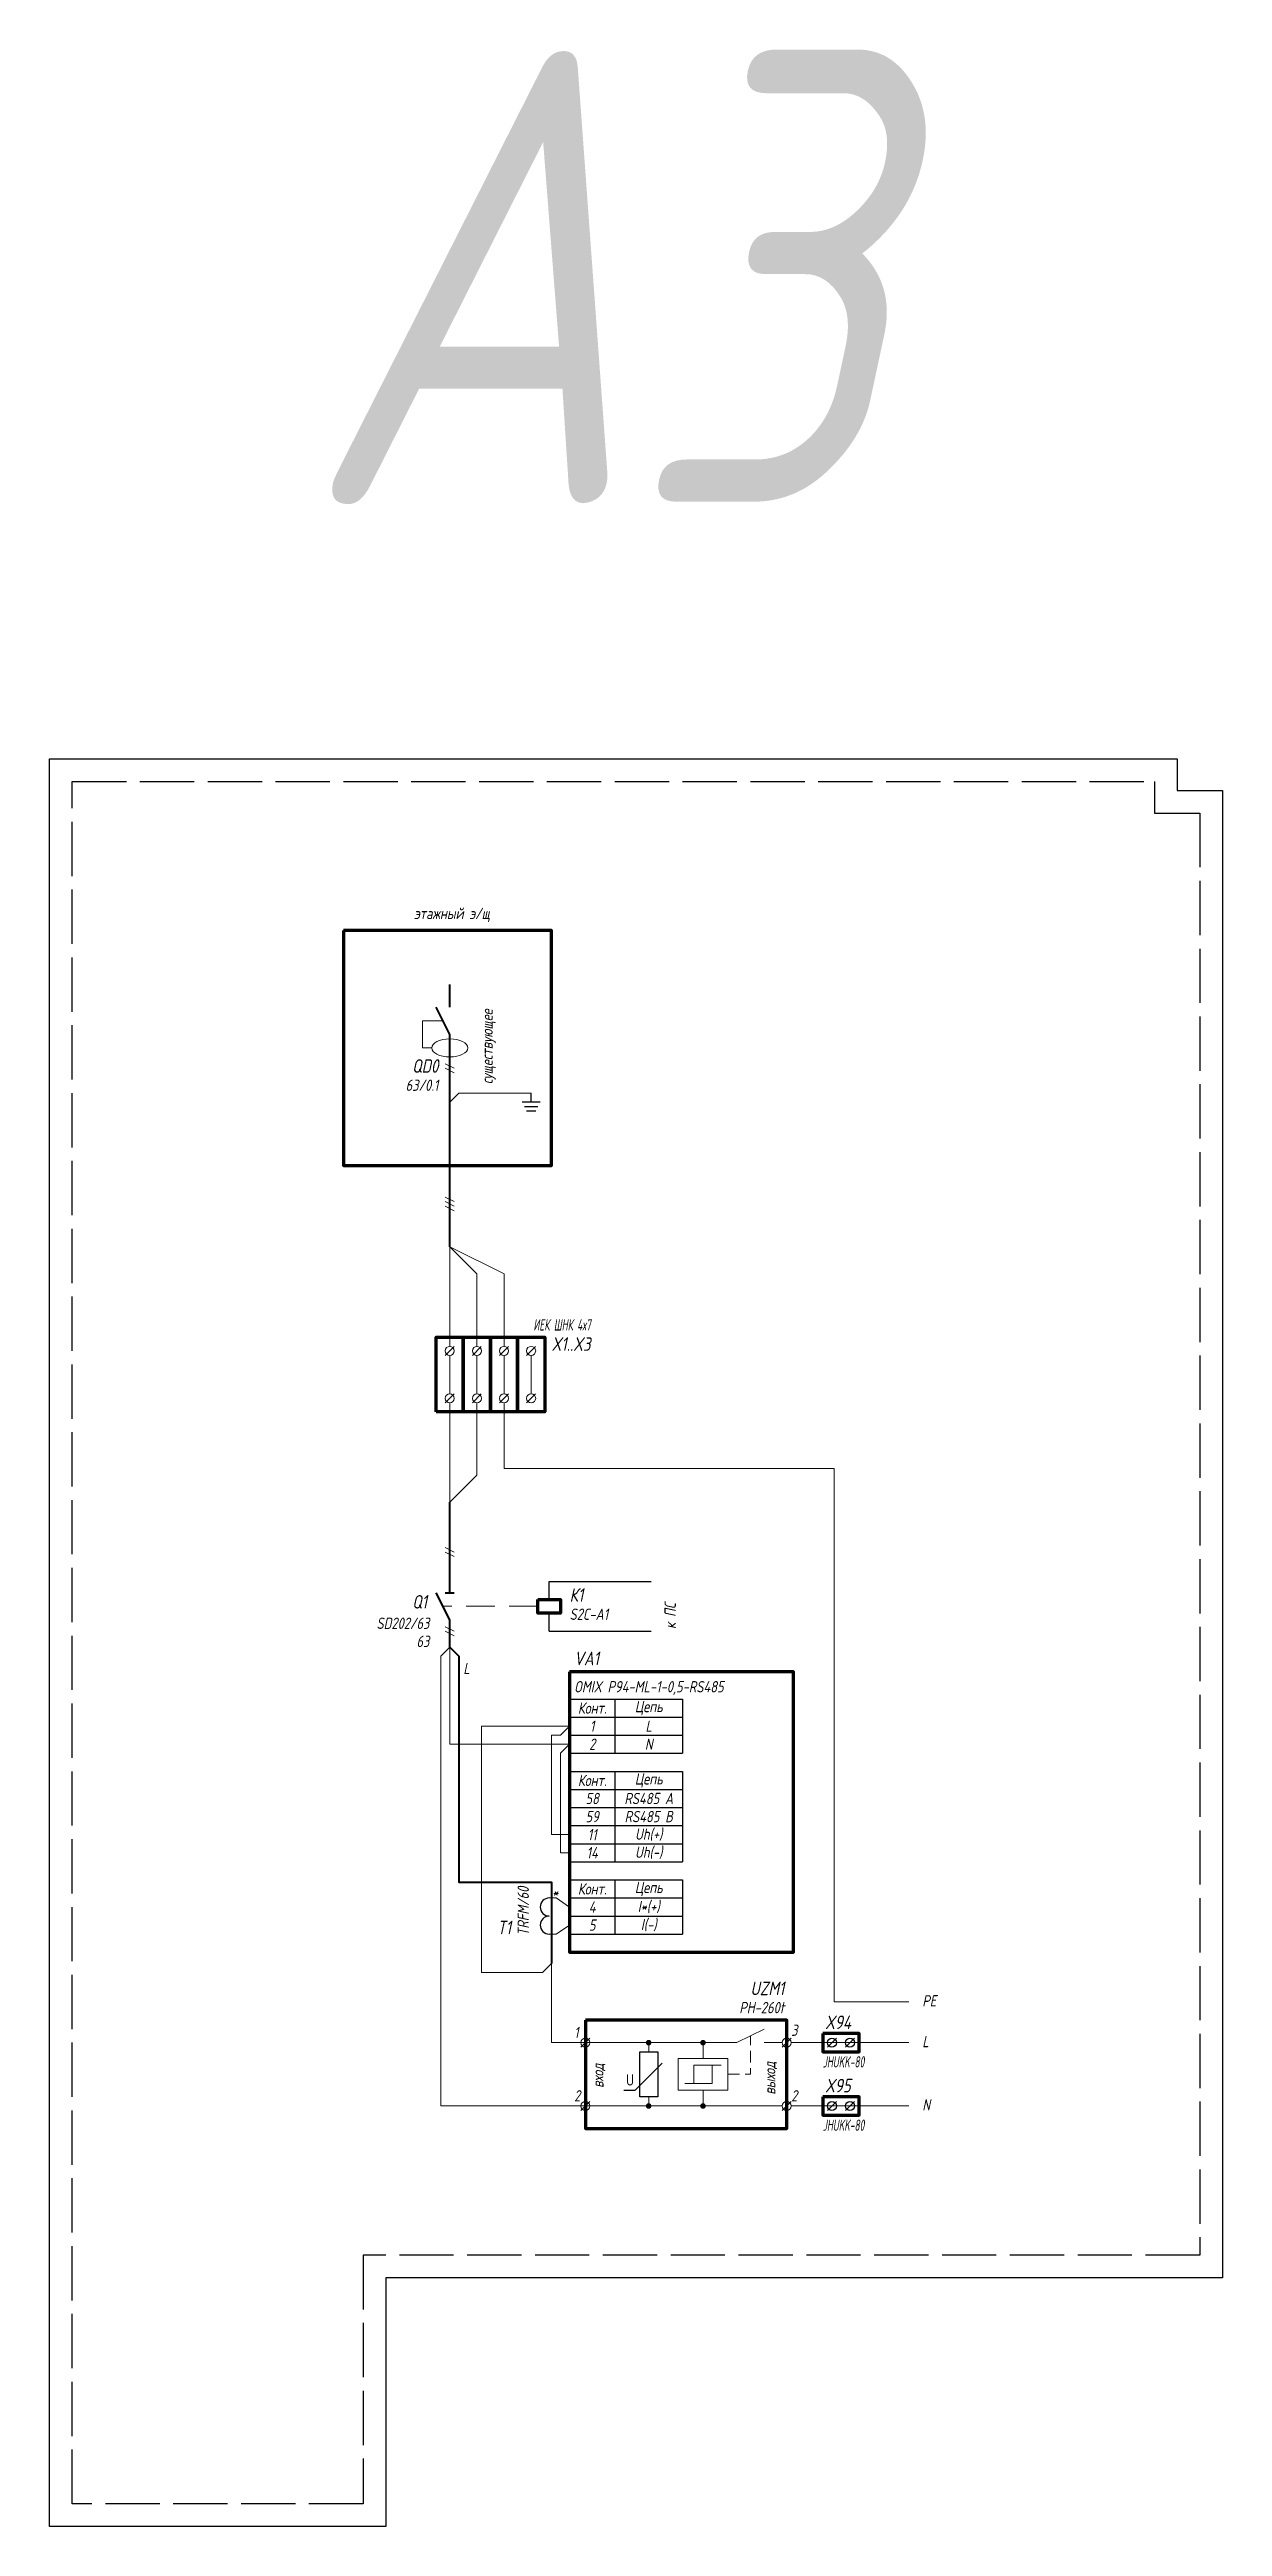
# Model space of a CAD drawing. Header units: millimetres. Extents: x 3205 to 4825, y 663 to 1681.
# Drawn here: x 3205 to 3464, y 1089 to 1637 of the extents above; entities that cross this region are included whole.
import ezdxf
from ezdxf.enums import TextEntityAlignment as Align

# ---------------------------------------------------------------- set-up
doc = ezdxf.new("R2010")
doc.units = ezdxf.units.MM
doc.linetypes.add('ACAD_ISO02W100', pattern=[15, 12, -3])
doc.linetypes.add('DASHED', pattern=[19.05, 12.7, -6.35])
doc.layers.add('noprint', color=2, linetype='Continuous', plot=False)
doc.styles.add('GOST typeA', font='')
doc.styles.add('ГОСТ-ISOCPEUR', font='isocpeui.ttf', dxfattribs={"width": 0.8})
doc.styles.get('GOST typeA').set_extended_font_data('GOST type A')

msp = doc.modelspace()

# ---------------------------------------------------------------- texts
at = {"style": 'ГОСТ-ISOCPEUR', "width": 0.8}
msp.add_text('этажный э/щ', height=2.5, dxfattribs=at).set_placement((3294, 1444.5), align=Align.CENTER)
for s, p in [('существующее', (3303, 1408)), ('к ПС', (3343.5, 1287.5)), ('вход', (3327.5, 1186)), ('выход', (3365.5, 1184.5))]:
    msp.add_text(s, height=2.5, rotation=90, dxfattribs=at).set_placement(p)
for s, height, p in [('QD0', 3, (3291, 1410.5)), ('63/0.1', 2.5, (3291, 1406.5)), ('Q1', 3, (3288.5, 1292)), ('SD202/63', 2.5, (3289, 1287.5)), ('63', 2.5, (3289, 1283.5)), ('*', 2.5, (3317.5, 1228)), ('UZM1', 3, (3367.5, 1206.5)), ('РН-260t', 2.5, (3367.5, 1202.5))]:
    msp.add_text(s, height=height, dxfattribs=at).set_placement(p, align=Align.RIGHT)
at = {"style": 'ГОСТ-ISOCPEUR'}
for s, height, width, p in [('ИЕК ШНК 4х7', 2.5, 0.6, (3312, 1353.5)), ('X1..X3', 3, 0.8, (3316, 1349)), ('К1', 3, 0.8, (3320, 1293.5)), ('S2C-A1', 2.5, 0.8, (3320, 1289.5)), ('VA1', 3, 0.8, (3321, 1279.47)), ('L', 2.5, 0.8, (3296.5, 1277.5)), ('OMIX P94-ML-1-0,5-RS485', 2.5, 0.8, (3321, 1273.47)), ('T1', 3, 0.8, (3304, 1219.97)), ('PE', 2.5, 0.8, (3398, 1204)), ('3', 2.5, 0.8, (3369, 1197.5)), ('X94', 3, 0.8, (3376.5, 1199)), ('1', 2.5, 0.8, (3321, 1197)), ('L', 2.5, 0.8, (3398, 1195)), ('JHUKK-80', 2.5, 0.6, (3376, 1190.5)), ('2', 2.5, 0.8, (3321, 1183)), ('2', 2.5, 0.8, (3369, 1183)), ('X95', 3, 0.8, (3376.5, 1185)), ('N', 2.5, 0.8, (3398, 1181)), ('JHUKK-80', 2.5, 0.6, (3376, 1176.5))]:
    msp.add_text(s, height=height, dxfattribs=dict(at, width=width)).set_placement(p)
at = {"style": 'ГОСТ-ISOCPEUR', "width": 0.8}
msp.add_text('TRFM/60', height=2.5, rotation=90, dxfattribs=at).set_placement((3311, 1230.5), align=Align.RIGHT)
at = {"layer": 'noprint', "style": 'ГОСТ-ISOCPEUR', "width": 0.8}
msp.add_text('А3', height=100, dxfattribs=at).set_placement((3260.98, 1536.47))

# ---------------------------------------------------------------- blocks, each defined once
blk = doc.blocks.new('УЗО двухполюсное')
at = {"lineweight": 40}
for p, q in [((0, 17), (0, 22)), ((0, 11), (-3, 17)), ((0, 0), (0, 11))]:
    blk.add_line(p, q, dxfattribs=at)
at = {"lineweight": 13}
for p, q in [((-1, 4.5), (1, 3.5)), ((-1, 3.5), (1, 2.5))]:
    blk.add_line(p, q, dxfattribs=at)
blk.add_lwpolyline([(-4, 8), (-6, 8), (-6, 14), (-1.5, 14)], dxfattribs=at)
blk.add_ellipse((0, 8), major_axis=(-4, 0), ratio=0.5, dxfattribs=at)
blk = doc.blocks.new('земля')
for p, q in [((2, 0), (-2, 0)), ((0, 0), (0, 2)), ((1.5, -1), (-1.5, -1)), ((1, -2), (-1, -2))]:
    blk.add_line(p, q)
blk = doc.blocks.new('клемма проходная')
at = {"color": 0, "lineweight": 13}
for p, q in [((2, 12.5), (3.98, 14.48)), ((3, 12.5), (3, 4)), ((2, 2), (3.98, 3.98))]:
    blk.add_line(p, q, dxfattribs=at)
at = {"color": 0, "lineweight": 70}
blk.add_lwpolyline([(0, 0), (0, 16.5), (6, 16.5), (6, 0)], close=True, dxfattribs=at)
at = {"color": 0, "lineweight": 13}
for centre in [(3, 13.5), (3, 3)]:
    blk.add_circle(centre, 1, dxfattribs=at)
blk = doc.blocks.new('рубильник двухполюс')
at = {"lineweight": 40}
for p, q in [((0, 12), (0, 17)), ((0, 6), (-3, 12)), ((-1, 12), (1, 12)), ((0, 0), (0, 6))]:
    blk.add_line(p, q, dxfattribs=at)
at = {"lineweight": 13}
for p, q in [((-1, 4.5), (1, 3.5)), ((-1, 3.5), (1, 2.5))]:
    blk.add_line(p, q, dxfattribs=at)
blk = doc.blocks.new('*T80')
at = {"color": 0, "lineweight": -2}
for p, q in [((0, 0), (25, 0)), ((0, 0), (0, -12)), ((0, -4), (25, -4)), ((10, 0), (10, -12)), ((25, 0), (25, -12)), ((0, -8), (25, -8)), ((0, -12), (25, -12))]:
    blk.add_line(p, q, dxfattribs=at)
at = {"char_height": 2.5, "attachment_point": 5, "style": 'ГОСТ-ISOCPEUR'}
for s, insert, width in [('Конт.', (5, -2), 10), ('{1}', (5, -6), 10), ('Цепь', (17.5, -2), 15), ('{L}', (17.5, -6), 15), ('{2}', (5, -10), 10), ('{N}', (17.5, -10), 15)]:
    blk.add_mtext(s, dxfattribs=dict(at, insert=insert, width=width))
blk = doc.blocks.new('*T81')
at = {"color": 0, "lineweight": -2}
for p, q in [((0, 0), (25, 0)), ((0, 0), (0, -20)), ((0, -4), (25, -4)), ((10, 0), (10, -20)), ((25, 0), (25, -20)), ((0, -8), (25, -8)), ((0, -12), (25, -12)), ((0, -16), (25, -16)), ((0, -20), (25, -20))]:
    blk.add_line(p, q, dxfattribs=at)
at = {"char_height": 2.5, "attachment_point": 5, "style": 'ГОСТ-ISOCPEUR'}
for s, insert, width in [('Конт.', (5, -2), 10), ('{58}', (5, -6), 10), ('{RS485 A}', (17.5, -6), 15), ('Цепь', (17.5, -2), 15), ('{59}', (5, -10), 10), ('{RS485 B}', (17.5, -10), 15), ('{11}', (5, -14), 10), ('{Uh(+)}', (17.5, -14), 15), ('{Uh(-)}', (17.5, -18), 15), ('{14}', (5, -18), 10)]:
    blk.add_mtext(s, dxfattribs=dict(at, insert=insert, width=width))
blk = doc.blocks.new('*T82')
at = {"color": 0, "lineweight": -2}
for p, q in [((0, 0), (25, 0)), ((0, 0), (0, -12)), ((0, -4), (25, -4)), ((10, 0), (10, -12)), ((25, 0), (25, -12)), ((0, -8), (25, -8)), ((0, -12), (25, -12))]:
    blk.add_line(p, q, dxfattribs=at)
at = {"char_height": 2.5, "attachment_point": 5, "style": 'ГОСТ-ISOCPEUR'}
for s, insert, width in [('Конт.', (5, -2), 10), ('{4}', (5, -6), 10), ('Цепь', (17.5, -2), 15), ('{I*(+)}', (17.5, -6), 15), ('{5}', (5, -10), 10), ('{I(-)}', (17.5, -10), 15)]:
    blk.add_mtext(s, dxfattribs=dict(at, insert=insert, width=width))
blk = doc.blocks.new('варистор вертик')
at = {"color": 0}
blk.add_lwpolyline([(-3.5, 1.5), (-1, 1.5), (5, 7.5)], dxfattribs=at)
blk.add_lwpolyline([(0, 0), (0, 10), (4, 10), (4, 0)], close=True, dxfattribs=at)
at = {"color": 0, "style": 'GOST typeA'}
blk.add_text('U', height=2.5, dxfattribs=at).set_placement((-3, 2.5))

# ---------------------------------------------------------------- hatches: boundary and pattern name
at = {"lineweight": 13}
h = msp.add_hatch(color=256, dxfattribs=at)
edge = h.paths.add_edge_path()
edge.add_arc((3337.5, 1196), 0.5, 0, 360)
h = msp.add_hatch(color=256, dxfattribs=at)
edge = h.paths.add_edge_path()
edge.add_arc((3349.5, 1196), 0.5, 0, 360)
h = msp.add_hatch(color=256, dxfattribs=at)
edge = h.paths.add_edge_path()
edge.add_arc((3337.5, 1182), 0.5, 0, 360)
h = msp.add_hatch(color=256, dxfattribs=at)
edge = h.paths.add_edge_path()
edge.add_arc((3349.5, 1182), 0.5, 0, 360)

# ---------------------------------------------------------------- linework, layer by layer
for p, q in [((3292.5, 1383), (3294.5, 1382)), ((3292.5, 1382), (3294.5, 1381)), ((3292.5, 1381), (3294.5, 1380)), ((3292.5, 1305.5), (3294.5, 1304.5)), ((3292.5, 1304.5), (3294.5, 1303.5)), ((3323.5, 1196), (3357, 1196)), ((3337.5, 1194), (3337.5, 1196)), ((3349.5, 1192.5), (3349.5, 1196)), ((3357, 1196), (3363, 1199)), ((3363, 1196), (3367, 1196)), ((3369, 1196), (3395, 1196)), ((3379, 1196), (3381, 1196)), ((3337.5, 1184), (3337.5, 1182)), ((3349.5, 1185.5), (3349.5, 1182)), ((3323.5, 1182), (3367, 1182)), ((3379, 1182), (3381, 1182))]:
    msp.add_line(p, q, dxfattribs=at)
at = {"lineweight": 40}
msp.add_line((3293.5, 1300.5), (3293.5, 1315.5), dxfattribs=at)
for p, q in [((3315.5, 1294), (3315.5, 1298)), ((3315.5, 1298), (3338, 1298)), ((3315.5, 1287), (3315.5, 1291)), ((3315.5, 1287), (3338, 1287)), ((3377, 1195), (3379, 1197)), ((3381, 1195), (3383, 1197)), ((3377, 1181), (3379, 1183)), ((3381, 1181), (3383, 1183))]:
    msp.add_line(p, q)
at = {"linetype": 'DASHED', "lineweight": 13, "ltscale": 0.5}
msp.add_line((3313, 1292.5), (3292, 1292.5), dxfattribs=at)
at = {"color": 0, "lineweight": 13}
for p, q in [((3322.5, 1195), (3324.48, 1196.98)), ((3367, 1195), (3368.98, 1196.98)), ((3322.5, 1181), (3324.48, 1182.98)), ((3367, 1181), (3368.98, 1182.98))]:
    msp.add_line(p, q, dxfattribs=at)
at = {"lineweight": 70}
for points in [[(3270, 1442), (3270, 1390), (3316, 1390), (3316, 1442)], [(3313, 1294), (3318, 1294), (3318, 1291), (3313, 1291)], [(3320, 1278), (3320, 1216), (3369.5, 1216), (3369.5, 1278)], [(3323.5, 1201), (3323.5, 1177), (3368, 1177), (3368, 1201)], [(3376, 1198), (3376, 1194), (3384, 1194), (3384, 1198)], [(3376, 1184), (3376, 1180), (3384, 1180), (3384, 1184)]]:
    msp.add_lwpolyline(points, close=True, dxfattribs=at)
at = {"lineweight": 40, "flags": 128}
for points in [[(3293.5, 1372), (3293.5, 1408)], [(3293.5, 1283.5), (3295.5, 1281.5), (3295.5, 1231.5), (3316, 1231.5), (3316, 1213.5)]]:
    msp.add_lwpolyline(points, dxfattribs=at)
at = {"lineweight": 13, "flags": 128}
for points in [[(3311.5, 1406), (3295.5, 1406), (3293.5, 1404)], [(3293.5, 1283.5), (3291.5, 1281.5), (3291.5, 1182), (3324, 1182)], [(3293.5, 1283.5), (3293.5, 1262), (3320, 1262)], [(3316, 1213.5), (3314, 1211.5), (3300.5, 1211.5), (3300.5, 1266), (3320, 1266)], [(3320, 1266), (3318, 1264), (3316, 1264), (3316, 1242), (3320, 1242)], [(3320, 1262), (3318, 1260), (3318, 1238), (3320, 1238)], [(3315.5, 1228), (3317, 1228), (3320, 1226)], [(3315.5, 1220), (3317, 1220), (3320, 1222)], [(3316, 1213.5), (3316, 1196), (3323.5, 1196)], [(3345.5, 1187), (3351.5, 1187), (3351.5, 1191)], [(3353.5, 1191), (3347.5, 1191), (3347.5, 1187)]]:
    msp.add_lwpolyline(points, dxfattribs=at)
at = {"lineweight": 13}
for points in [[(3293.5, 1372), (3299.5, 1366), (3299.5, 1350)], [(3293.5, 1372), (3293.5, 1350)], [(3293.5, 1372), (3305.5, 1366), (3305.5, 1350)], [(3293.5, 1315.5), (3299.5, 1321.5), (3299.5, 1337.5)], [(3293.5, 1315.5), (3293.5, 1337.5)], [(3395, 1205), (3378.5, 1205), (3378.5, 1323), (3305.5, 1323), (3305.5, 1337.5)], [(3369, 1182), (3395, 1182)]]:
    msp.add_lwpolyline(points, dxfattribs=at)
at = {"linetype": 'DASHED', "lineweight": 13, "ltscale": 0.2, "flags": 128}
msp.add_lwpolyline([(3355, 1189), (3360, 1189), (3360, 1197.5)], dxfattribs=at)
at = {"lineweight": 13, "flags": 128}
msp.add_lwpolyline([(3344, 1192.5), (3344, 1185.5), (3355, 1185.5), (3355, 1192.5)], close=True, dxfattribs=at)
at = {"color": 0, "lineweight": 13}
for centre in [(3323.5, 1196), (3368, 1196), (3323.5, 1182), (3368, 1182)]:
    msp.add_circle(centre, 1, dxfattribs=at)
at = {"lineweight": 13}
for centre in [(3337.5, 1196), (3349.5, 1196), (3337.5, 1182), (3349.5, 1182)]:
    msp.add_circle(centre, 0.5, dxfattribs=at)
for centre in [(3378, 1196), (3382, 1196), (3378, 1182), (3382, 1182)]:
    msp.add_circle(centre, 1)
for centre in [(3315.5, 1226), (3315.5, 1222)]:
    msp.add_arc(centre, 2, 90, 270)
at = {"layer": 'noprint'}
msp.add_lwpolyline([(3205, 1479.95), (3454.36, 1479.95), (3454.36, 1472.95), (3464.36, 1472.95), (3464.36, 1144), (3279.36, 1144), (3279.36, 1089), (3205, 1089)], close=True, dxfattribs=at)
at = {"layer": 'noprint', "linetype": 'ACAD_ISO02W100'}
msp.add_lwpolyline([(3210, 1474.95), (3449.36, 1474.95), (3449.36, 1467.95), (3459.36, 1467.95), (3459.36, 1149), (3274.36, 1149), (3274.36, 1094), (3210, 1094)], close=True, dxfattribs=at)

# ---------------------------------------------------------------- block references
for name, p in [('УЗО двухполюсное', (3293.5, 1408)), ('клемма проходная', (3290.5, 1335.5)), ('клемма проходная', (3296.5, 1335.5)), ('клемма проходная', (3302.5, 1335.5)), ('клемма проходная', (3308.5, 1335.5)), ('рубильник двухполюс', (3293.5, 1283.5)), ('*T80', (3320, 1272)), ('*T81', (3320, 1256)), ('*T82', (3320, 1232)), ('варистор вертик', (3335.5, 1184))]:
    msp.add_blockref(name, p)
at = {"lineweight": 13}
msp.add_blockref('земля', (3311.5, 1404), dxfattribs=at)

msp.set_redraw_order([(e.dxf.handle, doc.entitydb.next_handle()) for e in msp.query("TEXT MTEXT ATTDEF DIMENSION ARC_DIMENSION")])  # texts and dimensions are drawn at this point

doc.saveas('drawing.dxf')
